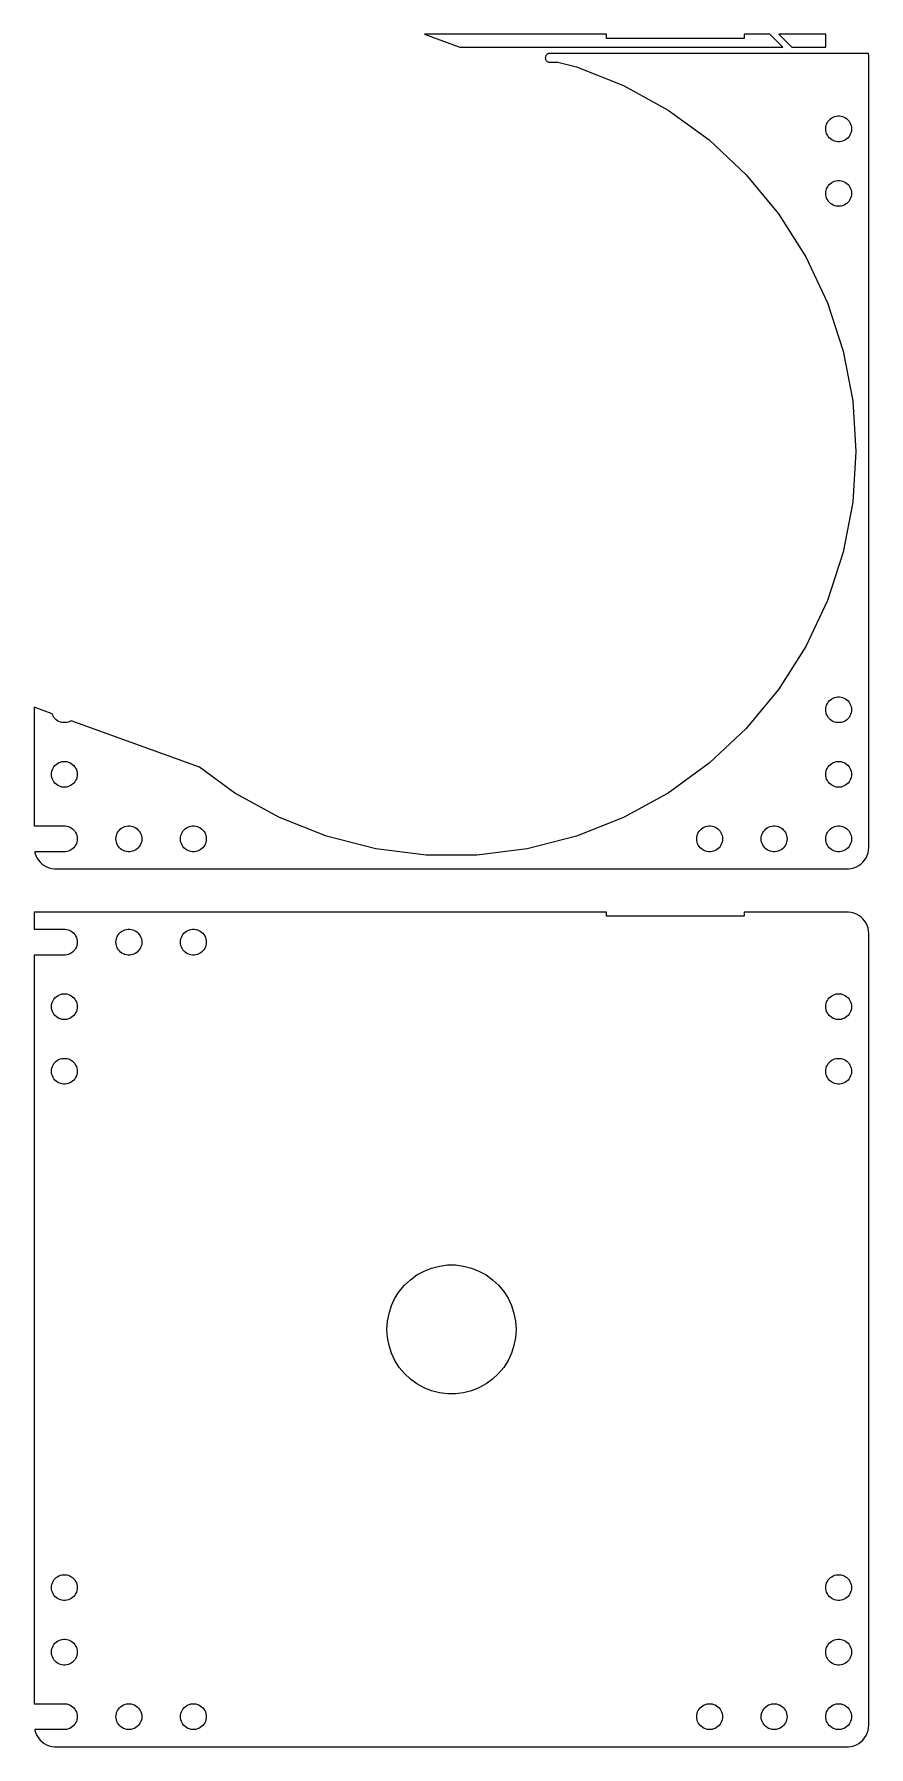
# Model space of a CAD drawing. Header units: metres. Extents: x -97 to 97, y 311 to 709.
import ezdxf

# ---------------------------------------------------------------- set-up
doc = ezdxf.new("R2010")
doc.units = ezdxf.units.M

msp = doc.modelspace()

# ---------------------------------------------------------------- linework, layer by layer
for p, q in [((36, 708.99), (-6.266, 708.99)), ((-6.266, 708.99), (1.9494, 706)), ((36, 708), (36, 708.99)), ((74.0099, 708.99), (68, 708.99)), ((68, 708.99), (68, 708)), ((77, 706), (74.0099, 708.99)), ((87, 708.99), (76.1312, 708.99)), ((76.1312, 708.99), (79.1213, 706)), ((87, 706), (87, 708.99)), ((1.9494, 706), (77, 706)), ((22.502, 704.451), (22.3852, 704.405)), ((22.6236, 704.482), (22.502, 704.451)), ((22.7482, 704.498), (22.6236, 704.482)), ((23.561, 704.498), (22.7482, 704.498)), ((78.5, 704.5), (23.561, 704.5)), ((23.561, 704.5), (23.561, 704.498)), ((68, 708), (36, 708)), ((78.5533, 704.447), (78.5, 704.5)), ((78.6066, 704.5), (78.5533, 704.447)), ((96.9685, 704.5), (78.6066, 704.5)), ((79.1213, 706), (87, 706)), ((97, 704), (96.9685, 704.5)), ((21.8189, 703.625), (21.811, 703.5)), ((21.811, 703.5), (21.8189, 703.375)), ((21.8424, 703.749), (21.8189, 703.625)), ((21.8189, 703.375), (21.8424, 703.251)), ((21.8812, 703.868), (21.8424, 703.749)), ((21.8424, 703.251), (21.8812, 703.132)), ((21.9347, 703.982), (21.8812, 703.868)), ((21.8812, 703.132), (21.9347, 703.018)), ((22.002, 704.088), (21.9347, 703.982)), ((21.9347, 703.018), (22.002, 702.912)), ((22.082, 704.185), (22.002, 704.088)), ((22.002, 702.912), (22.082, 702.815)), ((22.1736, 704.271), (22.082, 704.185)), ((22.082, 702.815), (22.1736, 702.729)), ((22.2752, 704.344), (22.1736, 704.271)), ((22.1736, 702.729), (22.2752, 702.656)), ((22.3852, 704.405), (22.2752, 704.344)), ((22.2752, 702.656), (22.3852, 702.595)), ((22.3852, 702.595), (22.502, 702.549)), ((22.502, 702.549), (22.6236, 702.518)), ((22.6236, 702.518), (22.7482, 702.502)), ((22.7482, 702.502), (24.753, 702.502)), ((24.753, 702.502), (29.0476, 701.399)), ((29.0476, 701.399), (40.0233, 697.054)), ((97, 520), (97, 704)), ((40.0233, 697.054), (50.3677, 691.367)), ((50.3677, 691.367), (59.9178, 684.428)), ((87.3711, 688.445), (87.573, 688.763)), ((87.573, 688.763), (87.8131, 689.054)), ((87.8131, 689.054), (88.0877, 689.312)), ((88.0877, 689.312), (88.3925, 689.533)), ((88.3925, 689.533), (88.7227, 689.714)), ((88.7227, 689.714), (89.073, 689.853)), ((89.073, 689.853), (89.4379, 689.947)), ((89.4379, 689.947), (89.8116, 689.994)), ((89.8116, 689.994), (90.1884, 689.994)), ((90.1884, 689.994), (90.5621, 689.947)), ((90.5621, 689.947), (90.927, 689.853)), ((90.927, 689.853), (91.2773, 689.714)), ((91.2773, 689.714), (91.6075, 689.533)), ((91.6075, 689.533), (91.9123, 689.312)), ((91.9123, 689.312), (92.1869, 689.054)), ((92.1869, 689.054), (92.427, 688.763)), ((92.427, 688.763), (92.6289, 688.445)), ((87, 687), (87.0237, 687.376)), ((87.0237, 686.624), (87, 687)), ((87.0237, 687.376), (87.0943, 687.746)), ((87.0943, 686.254), (87.0237, 686.624)), ((87.0943, 687.746), (87.2107, 688.104)), ((87.2107, 685.896), (87.0943, 686.254)), ((87.2107, 688.104), (87.3711, 688.445)), ((87.3711, 685.555), (87.2107, 685.896)), ((87.573, 685.237), (87.3711, 685.555)), ((87.8131, 684.946), (87.573, 685.237)), ((88.0877, 684.688), (87.8131, 684.946)), ((88.3925, 684.467), (88.0877, 684.688)), ((91.9123, 684.688), (91.6075, 684.467)), ((92.1869, 684.946), (91.9123, 684.688)), ((92.427, 685.237), (92.1869, 684.946)), ((92.6289, 685.555), (92.427, 685.237)), ((92.6289, 688.445), (92.7893, 688.104)), ((92.7893, 685.896), (92.6289, 685.555)), ((92.7893, 688.104), (92.9057, 687.746)), ((92.9057, 686.254), (92.7893, 685.896)), ((92.9057, 687.746), (92.9763, 687.376)), ((92.9763, 686.624), (92.9057, 686.254)), ((92.9763, 687.376), (93, 687)), ((93, 687), (92.9763, 686.624)), ((59.9178, 684.428), (68.523, 676.347)), ((88.7227, 684.286), (88.3925, 684.467)), ((89.073, 684.147), (88.7227, 684.286)), ((89.4379, 684.053), (89.073, 684.147)), ((89.8116, 684.006), (89.4379, 684.053)), ((90.1884, 684.006), (89.8116, 684.006)), ((90.5621, 684.053), (90.1884, 684.006)), ((90.927, 684.147), (90.5621, 684.053)), ((91.2773, 684.286), (90.927, 684.147)), ((91.6075, 684.467), (91.2773, 684.286)), ((68.523, 676.347), (76.0476, 667.252)), ((87.0237, 672.376), (87.0943, 672.746)), ((87.0943, 672.746), (87.2107, 673.104)), ((87.2107, 673.104), (87.3711, 673.445)), ((87.3711, 673.445), (87.573, 673.763)), ((87.573, 673.763), (87.8131, 674.054)), ((87.8131, 674.054), (88.0877, 674.312)), ((88.0877, 674.312), (88.3925, 674.533)), ((88.3925, 674.533), (88.7227, 674.714)), ((88.7227, 674.714), (89.073, 674.853)), ((89.073, 674.853), (89.4379, 674.947)), ((89.4379, 674.947), (89.8116, 674.994)), ((89.8116, 674.994), (90.1884, 674.994)), ((90.1884, 674.994), (90.5621, 674.947)), ((90.5621, 674.947), (90.927, 674.853)), ((90.927, 674.853), (91.2773, 674.714)), ((91.2773, 674.714), (91.6075, 674.533)), ((91.6075, 674.533), (91.9123, 674.312)), ((91.9123, 674.312), (92.1869, 674.054)), ((92.1869, 674.054), (92.427, 673.763)), ((92.427, 673.763), (92.6289, 673.445)), ((92.6289, 673.445), (92.7893, 673.104)), ((92.7893, 673.104), (92.9057, 672.746)), ((92.9057, 672.746), (92.9763, 672.376)), ((87, 672), (87.0237, 672.376)), ((87.0237, 671.624), (87, 672)), ((87.0943, 671.254), (87.0237, 671.624)), ((87.2107, 670.896), (87.0943, 671.254)), ((87.3711, 670.555), (87.2107, 670.896)), ((87.573, 670.237), (87.3711, 670.555)), ((87.8131, 669.946), (87.573, 670.237)), ((88.0877, 669.688), (87.8131, 669.946)), ((88.3925, 669.467), (88.0877, 669.688)), ((88.7227, 669.286), (88.3925, 669.467)), ((89.073, 669.147), (88.7227, 669.286)), ((89.4379, 669.053), (89.073, 669.147)), ((89.8116, 669.006), (89.4379, 669.053)), ((90.1884, 669.006), (89.8116, 669.006)), ((90.5621, 669.053), (90.1884, 669.006)), ((90.927, 669.147), (90.5621, 669.053)), ((91.2773, 669.286), (90.927, 669.147)), ((91.6075, 669.467), (91.2773, 669.286)), ((91.9123, 669.688), (91.6075, 669.467)), ((92.1869, 669.946), (91.9123, 669.688)), ((92.427, 670.237), (92.1869, 669.946)), ((92.6289, 670.555), (92.427, 670.237)), ((92.7893, 670.896), (92.6289, 670.555)), ((92.9057, 671.254), (92.7893, 670.896)), ((92.9763, 671.624), (92.9057, 671.254)), ((92.9763, 672.376), (93, 672)), ((93, 672), (92.9763, 671.624)), ((76.0476, 667.252), (82.3728, 657.285)), ((82.3728, 657.285), (87.399, 646.604)), ((87.399, 646.604), (91.0468, 635.377)), ((91.0468, 635.377), (93.2588, 623.781)), ((93.2588, 623.781), (94, 612)), ((94, 612), (93.2588, 600.219)), ((93.2588, 600.219), (91.0468, 588.623)), ((91.0468, 588.623), (87.399, 577.396)), ((87.399, 577.396), (82.3728, 566.715)), ((82.3728, 566.715), (76.0476, 556.748)), ((76.0476, 556.748), (68.523, 547.653)), ((87.2107, 553.104), (87.3711, 553.445)), ((87.3711, 553.445), (87.573, 553.763)), ((87.573, 553.763), (87.8131, 554.054)), ((87.8131, 554.054), (88.0877, 554.312)), ((88.0877, 554.312), (88.3925, 554.533)), ((88.3925, 554.533), (88.7227, 554.714)), ((88.7227, 554.714), (89.073, 554.853)), ((89.073, 554.853), (89.4379, 554.947)), ((89.4379, 554.947), (89.8116, 554.994)), ((89.8116, 554.994), (90.1884, 554.994)), ((90.1884, 554.994), (90.5621, 554.947)), ((90.5621, 554.947), (90.927, 554.853)), ((90.927, 554.853), (91.2773, 554.714)), ((91.2773, 554.714), (91.6075, 554.533)), ((91.6075, 554.533), (91.9123, 554.312)), ((91.9123, 554.312), (92.1869, 554.054)), ((92.1869, 554.054), (92.427, 553.763)), ((92.427, 553.763), (92.6289, 553.445)), ((92.6289, 553.445), (92.7893, 553.104)), ((-92.851, 551.085), (-97, 552.596)), ((-97, 552.596), (-97, 524.994)), ((-92.7893, 550.896), (-92.851, 551.085)), ((-92.6289, 550.555), (-92.7893, 550.896)), ((-92.427, 550.237), (-92.6289, 550.555)), ((-92.1869, 549.946), (-92.427, 550.237)), ((-91.9123, 549.688), (-92.1869, 549.946)), ((-91.6075, 549.467), (-91.9123, 549.688)), ((-91.2773, 549.286), (-91.6075, 549.467)), ((-90.927, 549.147), (-91.2773, 549.286)), ((-88.7227, 549.286), (-89.073, 549.147)), ((-88.3972, 549.464), (-88.7227, 549.286)), ((-58.6134, 538.624), (-88.3972, 549.464)), ((87, 552), (87.0237, 552.376)), ((87.0237, 551.624), (87, 552)), ((87.0237, 552.376), (87.0943, 552.746)), ((87.0943, 551.254), (87.0237, 551.624)), ((87.0943, 552.746), (87.2107, 553.104)), ((87.2107, 550.896), (87.0943, 551.254)), ((87.3711, 550.555), (87.2107, 550.896)), ((87.573, 550.237), (87.3711, 550.555)), ((87.8131, 549.946), (87.573, 550.237)), ((88.0877, 549.688), (87.8131, 549.946)), ((88.3925, 549.467), (88.0877, 549.688)), ((88.7227, 549.286), (88.3925, 549.467)), ((89.073, 549.147), (88.7227, 549.286)), ((91.2773, 549.286), (90.927, 549.147)), ((91.6075, 549.467), (91.2773, 549.286)), ((91.9123, 549.688), (91.6075, 549.467)), ((92.1869, 549.946), (91.9123, 549.688)), ((92.427, 550.237), (92.1869, 549.946)), ((92.6289, 550.555), (92.427, 550.237)), ((92.7893, 550.896), (92.6289, 550.555)), ((92.7893, 553.104), (92.9057, 552.746)), ((92.9057, 551.254), (92.7893, 550.896)), ((92.9057, 552.746), (92.9763, 552.376)), ((92.9763, 551.624), (92.9057, 551.254)), ((92.9763, 552.376), (93, 552)), ((93, 552), (92.9763, 551.624)), ((-90.5621, 549.053), (-90.927, 549.147)), ((-90.1884, 549.006), (-90.5621, 549.053)), ((-89.8116, 549.006), (-90.1884, 549.006)), ((-89.4379, 549.053), (-89.8116, 549.006)), ((-89.073, 549.147), (-89.4379, 549.053)), ((68.523, 547.653), (59.9178, 539.572)), ((89.4379, 549.053), (89.073, 549.147)), ((89.8116, 549.006), (89.4379, 549.053)), ((90.1884, 549.006), (89.8116, 549.006)), ((90.5621, 549.053), (90.1884, 549.006)), ((90.927, 549.147), (90.5621, 549.053)), ((-93, 537), (-92.9763, 537.376)), ((-92.9763, 537.376), (-92.9057, 537.746)), ((-92.9057, 537.746), (-92.7893, 538.104)), ((-92.7893, 538.104), (-92.6289, 538.445)), ((-92.6289, 538.445), (-92.427, 538.763)), ((-92.427, 538.763), (-92.1869, 539.054)), ((-92.1869, 539.054), (-91.9123, 539.312)), ((-91.9123, 539.312), (-91.6075, 539.533)), ((-91.6075, 539.533), (-91.2773, 539.714)), ((-91.2773, 539.714), (-90.927, 539.853)), ((-90.927, 539.853), (-90.5621, 539.947)), ((-90.5621, 539.947), (-90.1884, 539.994)), ((-90.1884, 539.994), (-89.8116, 539.994)), ((-89.8116, 539.994), (-89.4379, 539.947)), ((-89.4379, 539.947), (-89.073, 539.853)), ((-89.073, 539.853), (-88.7227, 539.714)), ((-88.7227, 539.714), (-88.3925, 539.533)), ((-88.3925, 539.533), (-88.0877, 539.312)), ((-88.0877, 539.312), (-87.8131, 539.054)), ((-87.8131, 539.054), (-87.573, 538.763)), ((-87.573, 538.763), (-87.3711, 538.445)), ((-87.3711, 538.445), (-87.2107, 538.104)), ((-87.2107, 538.104), (-87.0943, 537.746)), ((-87.0943, 537.746), (-87.0237, 537.376)), ((-87.0237, 537.376), (-87, 537)), ((-50.3677, 532.633), (-58.6134, 538.624)), ((59.9178, 539.572), (50.3677, 532.633)), ((87, 537), (87.0237, 537.376)), ((87.0237, 537.376), (87.0943, 537.746)), ((87.0943, 537.746), (87.2107, 538.104)), ((87.2107, 538.104), (87.3711, 538.445)), ((87.3711, 538.445), (87.573, 538.763)), ((87.573, 538.763), (87.8131, 539.054)), ((87.8131, 539.054), (88.0877, 539.312)), ((88.0877, 539.312), (88.3925, 539.533)), ((88.3925, 539.533), (88.7227, 539.714)), ((88.7227, 539.714), (89.073, 539.853)), ((89.073, 539.853), (89.4379, 539.947)), ((89.4379, 539.947), (89.8116, 539.994)), ((89.8116, 539.994), (90.1884, 539.994)), ((90.1884, 539.994), (90.5621, 539.947)), ((90.5621, 539.947), (90.927, 539.853)), ((90.927, 539.853), (91.2773, 539.714)), ((91.2773, 539.714), (91.6075, 539.533)), ((91.6075, 539.533), (91.9123, 539.312)), ((91.9123, 539.312), (92.1869, 539.054)), ((92.1869, 539.054), (92.427, 538.763)), ((92.427, 538.763), (92.6289, 538.445)), ((92.6289, 538.445), (92.7893, 538.104)), ((92.7893, 538.104), (92.9057, 537.746)), ((92.9057, 537.746), (92.9763, 537.376)), ((92.9763, 537.376), (93, 537)), ((-92.9763, 536.624), (-93, 537)), ((-92.9057, 536.254), (-92.9763, 536.624)), ((-92.7893, 535.896), (-92.9057, 536.254)), ((-92.6289, 535.555), (-92.7893, 535.896)), ((-92.427, 535.237), (-92.6289, 535.555)), ((-92.1869, 534.946), (-92.427, 535.237)), ((-91.9123, 534.688), (-92.1869, 534.946)), ((-91.6075, 534.467), (-91.9123, 534.688)), ((-91.2773, 534.286), (-91.6075, 534.467)), ((-90.927, 534.147), (-91.2773, 534.286)), ((-90.5621, 534.053), (-90.927, 534.147)), ((-90.1884, 534.006), (-90.5621, 534.053)), ((-89.8116, 534.006), (-90.1884, 534.006)), ((-89.4379, 534.053), (-89.8116, 534.006)), ((-89.073, 534.147), (-89.4379, 534.053)), ((-88.7227, 534.286), (-89.073, 534.147)), ((-88.3925, 534.467), (-88.7227, 534.286)), ((-88.0877, 534.688), (-88.3925, 534.467)), ((-87.8131, 534.946), (-88.0877, 534.688)), ((-87.573, 535.237), (-87.8131, 534.946)), ((-87.3711, 535.555), (-87.573, 535.237)), ((-87.2107, 535.896), (-87.3711, 535.555)), ((-87.0943, 536.254), (-87.2107, 535.896)), ((-87.0237, 536.624), (-87.0943, 536.254)), ((-87, 537), (-87.0237, 536.624)), ((87.0237, 536.624), (87, 537)), ((87.0943, 536.254), (87.0237, 536.624)), ((87.2107, 535.896), (87.0943, 536.254)), ((87.3711, 535.555), (87.2107, 535.896)), ((87.573, 535.237), (87.3711, 535.555)), ((87.8131, 534.946), (87.573, 535.237)), ((88.0877, 534.688), (87.8131, 534.946)), ((88.3925, 534.467), (88.0877, 534.688)), ((88.7227, 534.286), (88.3925, 534.467)), ((89.073, 534.147), (88.7227, 534.286)), ((89.4379, 534.053), (89.073, 534.147)), ((89.8116, 534.006), (89.4379, 534.053)), ((90.1884, 534.006), (89.8116, 534.006)), ((90.5621, 534.053), (90.1884, 534.006)), ((90.927, 534.147), (90.5621, 534.053)), ((91.2773, 534.286), (90.927, 534.147)), ((91.6075, 534.467), (91.2773, 534.286)), ((91.9123, 534.688), (91.6075, 534.467)), ((92.1869, 534.946), (91.9123, 534.688)), ((92.427, 535.237), (92.1869, 534.946)), ((92.6289, 535.555), (92.427, 535.237)), ((92.7893, 535.896), (92.6289, 535.555)), ((92.9057, 536.254), (92.7893, 535.896)), ((92.9763, 536.624), (92.9057, 536.254)), ((93, 537), (92.9763, 536.624)), ((-40.0233, 526.946), (-50.3677, 532.633)), ((50.3677, 532.633), (40.0233, 526.946)), ((-29.0476, 522.601), (-40.0233, 526.946)), ((40.0233, 526.946), (29.0476, 522.601)), ((-97, 524.994), (-89.8116, 524.994)), ((-89.8116, 524.994), (-89.4379, 524.947)), ((-89.4379, 524.947), (-89.073, 524.853)), ((-89.073, 524.853), (-88.7227, 524.714)), ((-88.7227, 524.714), (-88.3925, 524.533)), ((-88.3925, 524.533), (-88.0877, 524.312)), ((-88.0877, 524.312), (-87.8131, 524.054)), ((-87.8131, 524.054), (-87.573, 523.763)), ((-87.573, 523.763), (-87.3711, 523.445)), ((-87.3711, 523.445), (-87.2107, 523.104)), ((-87.2107, 523.104), (-87.0943, 522.746)), ((-87.0943, 522.746), (-87.0237, 522.376)), ((-87.0237, 521.624), (-87.0943, 521.254)), ((-87.0237, 522.376), (-87, 522)), ((-87, 522), (-87.0237, 521.624)), ((-78, 522), (-77.9763, 522.376)), ((-77.9763, 521.624), (-78, 522)), ((-77.9763, 522.376), (-77.9057, 522.746)), ((-77.9057, 521.254), (-77.9763, 521.624)), ((-77.9057, 522.746), (-77.7893, 523.104)), ((-77.7893, 523.104), (-77.6289, 523.445)), ((-77.6289, 523.445), (-77.427, 523.763)), ((-77.427, 523.763), (-77.1869, 524.054)), ((-77.1869, 524.054), (-76.9123, 524.312)), ((-76.9123, 524.312), (-76.6075, 524.533)), ((-76.6075, 524.533), (-76.2773, 524.714)), ((-76.2773, 524.714), (-75.927, 524.853)), ((-75.927, 524.853), (-75.5621, 524.947)), ((-75.5621, 524.947), (-75.1884, 524.994)), ((-75.1884, 524.994), (-74.8116, 524.994)), ((-74.8116, 524.994), (-74.4379, 524.947)), ((-74.4379, 524.947), (-74.073, 524.853)), ((-74.073, 524.853), (-73.7227, 524.714)), ((-73.7227, 524.714), (-73.3925, 524.533)), ((-73.3925, 524.533), (-73.0877, 524.312)), ((-73.0877, 524.312), (-72.8131, 524.054)), ((-72.8131, 524.054), (-72.573, 523.763)), ((-72.573, 523.763), (-72.3711, 523.445)), ((-72.3711, 523.445), (-72.2107, 523.104)), ((-72.2107, 523.104), (-72.0943, 522.746)), ((-72.0943, 522.746), (-72.0237, 522.376)), ((-72.0237, 521.624), (-72.0943, 521.254)), ((-72.0237, 522.376), (-72, 522)), ((-72, 522), (-72.0237, 521.624)), ((-63, 522), (-62.9763, 522.376)), ((-62.9763, 521.624), (-63, 522)), ((-62.9763, 522.376), (-62.9057, 522.746)), ((-62.9057, 521.254), (-62.9763, 521.624)), ((-62.9057, 522.746), (-62.7893, 523.104)), ((-62.7893, 523.104), (-62.6289, 523.445)), ((-62.6289, 523.445), (-62.427, 523.763)), ((-62.427, 523.763), (-62.1869, 524.054)), ((-62.1869, 524.054), (-61.9123, 524.312)), ((-61.9123, 524.312), (-61.6075, 524.533)), ((-61.6075, 524.533), (-61.2773, 524.714)), ((-61.2773, 524.714), (-60.927, 524.853)), ((-60.927, 524.853), (-60.5621, 524.947)), ((-60.5621, 524.947), (-60.1884, 524.994)), ((-60.1884, 524.994), (-59.8116, 524.994)), ((-59.8116, 524.994), (-59.4379, 524.947)), ((-59.4379, 524.947), (-59.0729, 524.853)), ((-59.0729, 524.853), (-58.7227, 524.714)), ((-58.7227, 524.714), (-58.3925, 524.533)), ((-58.3925, 524.533), (-58.0877, 524.312)), ((-58.0877, 524.312), (-57.8131, 524.054)), ((-57.8131, 524.054), (-57.5729, 523.763)), ((-57.5729, 523.763), (-57.3711, 523.445)), ((-57.3711, 523.445), (-57.2107, 523.104)), ((-57.2107, 523.104), (-57.0942, 522.746)), ((-57.0942, 522.746), (-57.0237, 522.376)), ((-57.0237, 521.624), (-57.0942, 521.254)), ((-57.0237, 522.376), (-57, 522)), ((-57, 522), (-57.0237, 521.624)), ((-17.6138, 519.665), (-29.0476, 522.601)), ((29.0476, 522.601), (17.6138, 519.665)), ((57, 522), (57.0237, 522.376)), ((57.0237, 521.624), (57, 522)), ((57.0237, 522.376), (57.0942, 522.746)), ((57.0942, 521.254), (57.0237, 521.624)), ((57.0942, 522.746), (57.2107, 523.104)), ((57.2107, 523.104), (57.3711, 523.445)), ((57.3711, 523.445), (57.5729, 523.763)), ((57.5729, 523.763), (57.8131, 524.054)), ((57.8131, 524.054), (58.0877, 524.312)), ((58.0877, 524.312), (58.3925, 524.533)), ((58.3925, 524.533), (58.7227, 524.714)), ((58.7227, 524.714), (59.0729, 524.853)), ((59.0729, 524.853), (59.4379, 524.947)), ((59.4379, 524.947), (59.8116, 524.994)), ((59.8116, 524.994), (60.1884, 524.994)), ((60.1884, 524.994), (60.5621, 524.947)), ((60.5621, 524.947), (60.927, 524.853)), ((60.927, 524.853), (61.2773, 524.714)), ((61.2773, 524.714), (61.6075, 524.533)), ((61.6075, 524.533), (61.9123, 524.312)), ((61.9123, 524.312), (62.1869, 524.054)), ((62.1869, 524.054), (62.427, 523.763)), ((62.427, 523.763), (62.6289, 523.445)), ((62.6289, 523.445), (62.7893, 523.104)), ((62.7893, 523.104), (62.9057, 522.746)), ((62.9057, 522.746), (62.9763, 522.376)), ((62.9763, 521.624), (62.9057, 521.254)), ((62.9763, 522.376), (63, 522)), ((63, 522), (62.9763, 521.624)), ((72, 522), (72.0237, 522.376)), ((72.0237, 521.624), (72, 522)), ((72.0237, 522.376), (72.0943, 522.746)), ((72.0943, 521.254), (72.0237, 521.624)), ((72.0943, 522.746), (72.2107, 523.104)), ((72.2107, 523.104), (72.3711, 523.445)), ((72.3711, 523.445), (72.573, 523.763)), ((72.573, 523.763), (72.8131, 524.054)), ((72.8131, 524.054), (73.0877, 524.312)), ((73.0877, 524.312), (73.3925, 524.533)), ((73.3925, 524.533), (73.7227, 524.714)), ((73.7227, 524.714), (74.073, 524.853)), ((74.073, 524.853), (74.4379, 524.947)), ((74.4379, 524.947), (74.8116, 524.994)), ((74.8116, 524.994), (75.1884, 524.994)), ((75.1884, 524.994), (75.5621, 524.947)), ((75.5621, 524.947), (75.927, 524.853)), ((75.927, 524.853), (76.2773, 524.714)), ((76.2773, 524.714), (76.6075, 524.533)), ((76.6075, 524.533), (76.9123, 524.312)), ((76.9123, 524.312), (77.1869, 524.054)), ((77.1869, 524.054), (77.427, 523.763)), ((77.427, 523.763), (77.6289, 523.445)), ((77.6289, 523.445), (77.7893, 523.104)), ((77.7893, 523.104), (77.9057, 522.746)), ((77.9057, 522.746), (77.9763, 522.376)), ((77.9763, 521.624), (77.9057, 521.254)), ((77.9763, 522.376), (78, 522)), ((78, 522), (77.9763, 521.624)), ((87, 522), (87.0237, 522.376)), ((87.0237, 521.624), (87, 522)), ((87.0237, 522.376), (87.0943, 522.746)), ((87.0943, 521.254), (87.0237, 521.624)), ((87.0943, 522.746), (87.2107, 523.104)), ((87.2107, 523.104), (87.3711, 523.445)), ((87.3711, 523.445), (87.573, 523.763)), ((87.573, 523.763), (87.8131, 524.054)), ((87.8131, 524.054), (88.0877, 524.312)), ((88.0877, 524.312), (88.3925, 524.533)), ((88.3925, 524.533), (88.7227, 524.714)), ((88.7227, 524.714), (89.073, 524.853)), ((89.073, 524.853), (89.4379, 524.947)), ((89.4379, 524.947), (89.8116, 524.994)), ((89.8116, 524.994), (90.1884, 524.994)), ((90.1884, 524.994), (90.5621, 524.947)), ((90.5621, 524.947), (90.927, 524.853)), ((90.927, 524.853), (91.2773, 524.714)), ((91.2773, 524.714), (91.6075, 524.533)), ((91.6075, 524.533), (91.9123, 524.312)), ((91.9123, 524.312), (92.1869, 524.054)), ((92.1869, 524.054), (92.427, 523.763)), ((92.427, 523.763), (92.6289, 523.445)), ((92.6289, 523.445), (92.7893, 523.104)), ((92.7893, 523.104), (92.9057, 522.746)), ((92.9057, 522.746), (92.9763, 522.376)), ((92.9763, 521.624), (92.9057, 521.254)), ((92.9763, 522.376), (93, 522)), ((93, 522), (92.9763, 521.624)), ((-89.8116, 519.006), (-96.8905, 519.006)), ((-96.8905, 519.006), (-96.8429, 518.757)), ((-96.8429, 518.757), (-96.6489, 518.159)), ((-96.6489, 518.159), (-96.3815, 517.591)), ((-96.3815, 517.591), (-96.0451, 517.061)), ((-89.4379, 519.053), (-89.8116, 519.006)), ((-89.073, 519.147), (-89.4379, 519.053)), ((-88.7227, 519.286), (-89.073, 519.147)), ((-88.3925, 519.467), (-88.7227, 519.286)), ((-88.0877, 519.688), (-88.3925, 519.467)), ((-87.8131, 519.946), (-88.0877, 519.688)), ((-87.573, 520.237), (-87.8131, 519.946)), ((-87.3711, 520.555), (-87.573, 520.237)), ((-87.2107, 520.896), (-87.3711, 520.555)), ((-87.0943, 521.254), (-87.2107, 520.896)), ((-77.7893, 520.896), (-77.9057, 521.254)), ((-77.6289, 520.555), (-77.7893, 520.896)), ((-77.427, 520.237), (-77.6289, 520.555)), ((-77.1869, 519.946), (-77.427, 520.237)), ((-76.9123, 519.688), (-77.1869, 519.946)), ((-76.6075, 519.467), (-76.9123, 519.688)), ((-76.2773, 519.286), (-76.6075, 519.467)), ((-75.927, 519.147), (-76.2773, 519.286)), ((-75.5621, 519.053), (-75.927, 519.147)), ((-75.1884, 519.006), (-75.5621, 519.053)), ((-74.8116, 519.006), (-75.1884, 519.006)), ((-74.4379, 519.053), (-74.8116, 519.006)), ((-74.073, 519.147), (-74.4379, 519.053)), ((-73.7227, 519.286), (-74.073, 519.147)), ((-73.3925, 519.467), (-73.7227, 519.286)), ((-73.0877, 519.688), (-73.3925, 519.467)), ((-72.8131, 519.946), (-73.0877, 519.688)), ((-72.573, 520.237), (-72.8131, 519.946)), ((-72.3711, 520.555), (-72.573, 520.237)), ((-72.2107, 520.896), (-72.3711, 520.555)), ((-72.0943, 521.254), (-72.2107, 520.896)), ((-62.7893, 520.896), (-62.9057, 521.254)), ((-62.6289, 520.555), (-62.7893, 520.896)), ((-62.427, 520.237), (-62.6289, 520.555)), ((-62.1869, 519.946), (-62.427, 520.237)), ((-61.9123, 519.688), (-62.1869, 519.946)), ((-61.6075, 519.467), (-61.9123, 519.688)), ((-61.2773, 519.286), (-61.6075, 519.467)), ((-60.927, 519.147), (-61.2773, 519.286)), ((-60.5621, 519.053), (-60.927, 519.147)), ((-60.1884, 519.006), (-60.5621, 519.053)), ((-59.8116, 519.006), (-60.1884, 519.006)), ((-59.4379, 519.053), (-59.8116, 519.006)), ((-59.0729, 519.147), (-59.4379, 519.053)), ((-58.7227, 519.286), (-59.0729, 519.147)), ((-58.3925, 519.467), (-58.7227, 519.286)), ((-58.0877, 519.688), (-58.3925, 519.467)), ((-57.8131, 519.946), (-58.0877, 519.688)), ((-57.5729, 520.237), (-57.8131, 519.946)), ((-57.3711, 520.555), (-57.5729, 520.237)), ((-57.2107, 520.896), (-57.3711, 520.555)), ((-57.0942, 521.254), (-57.2107, 520.896)), ((-5.9023, 518.185), (-17.6138, 519.665)), ((5.9023, 518.185), (-5.9023, 518.185)), ((17.6138, 519.665), (5.9023, 518.185)), ((57.2107, 520.896), (57.0942, 521.254)), ((57.3711, 520.555), (57.2107, 520.896)), ((57.5729, 520.237), (57.3711, 520.555)), ((57.8131, 519.946), (57.5729, 520.237)), ((58.0877, 519.688), (57.8131, 519.946)), ((58.3925, 519.467), (58.0877, 519.688)), ((58.7227, 519.286), (58.3925, 519.467)), ((59.0729, 519.147), (58.7227, 519.286)), ((59.4379, 519.053), (59.0729, 519.147)), ((59.8116, 519.006), (59.4379, 519.053)), ((60.1884, 519.006), (59.8116, 519.006)), ((60.5621, 519.053), (60.1884, 519.006)), ((60.927, 519.147), (60.5621, 519.053)), ((61.2773, 519.286), (60.927, 519.147)), ((61.6075, 519.467), (61.2773, 519.286)), ((61.9123, 519.688), (61.6075, 519.467)), ((62.1869, 519.946), (61.9123, 519.688)), ((62.427, 520.237), (62.1869, 519.946)), ((62.6289, 520.555), (62.427, 520.237)), ((62.7893, 520.896), (62.6289, 520.555)), ((62.9057, 521.254), (62.7893, 520.896)), ((72.2107, 520.896), (72.0943, 521.254)), ((72.3711, 520.555), (72.2107, 520.896)), ((72.573, 520.237), (72.3711, 520.555)), ((72.8131, 519.946), (72.573, 520.237)), ((73.0877, 519.688), (72.8131, 519.946)), ((73.3925, 519.467), (73.0877, 519.688)), ((73.7227, 519.286), (73.3925, 519.467)), ((74.073, 519.147), (73.7227, 519.286)), ((74.4379, 519.053), (74.073, 519.147)), ((74.8116, 519.006), (74.4379, 519.053)), ((75.1884, 519.006), (74.8116, 519.006)), ((75.5621, 519.053), (75.1884, 519.006)), ((75.927, 519.147), (75.5621, 519.053)), ((76.2773, 519.286), (75.927, 519.147)), ((76.6075, 519.467), (76.2773, 519.286)), ((76.9123, 519.688), (76.6075, 519.467)), ((77.1869, 519.946), (76.9123, 519.688)), ((77.427, 520.237), (77.1869, 519.946)), ((77.6289, 520.555), (77.427, 520.237)), ((77.7893, 520.896), (77.6289, 520.555)), ((77.9057, 521.254), (77.7893, 520.896)), ((87.2107, 520.896), (87.0943, 521.254)), ((87.3711, 520.555), (87.2107, 520.896)), ((87.573, 520.237), (87.3711, 520.555)), ((87.8131, 519.946), (87.573, 520.237)), ((88.0877, 519.688), (87.8131, 519.946)), ((88.3925, 519.467), (88.0877, 519.688)), ((88.7227, 519.286), (88.3925, 519.467)), ((89.073, 519.147), (88.7227, 519.286)), ((89.4379, 519.053), (89.073, 519.147)), ((89.8116, 519.006), (89.4379, 519.053)), ((90.1884, 519.006), (89.8116, 519.006)), ((90.5621, 519.053), (90.1884, 519.006)), ((90.927, 519.147), (90.5621, 519.053)), ((91.2773, 519.286), (90.927, 519.147)), ((91.6075, 519.467), (91.2773, 519.286)), ((91.9123, 519.688), (91.6075, 519.467)), ((92.1869, 519.946), (91.9123, 519.688)), ((92.427, 520.237), (92.1869, 519.946)), ((92.6289, 520.555), (92.427, 520.237)), ((92.7893, 520.896), (92.6289, 520.555)), ((92.9057, 521.254), (92.7893, 520.896)), ((96.0451, 517.061), (96.3815, 517.591)), ((96.3815, 517.591), (96.6489, 518.159)), ((96.6489, 518.159), (96.8429, 518.757)), ((96.8429, 518.757), (96.9606, 519.373)), ((96.9606, 519.373), (97, 520)), ((-96.0451, 517.061), (-95.6448, 516.577)), ((-95.6448, 516.577), (-95.1871, 516.147)), ((-95.1871, 516.147), (-94.6791, 515.778)), ((-94.6791, 515.778), (-94.1289, 515.476)), ((-94.1289, 515.476), (-93.5451, 515.245)), ((-93.5451, 515.245), (-92.9369, 515.089)), ((-92.9369, 515.089), (-92.3139, 515.01)), ((-92.3139, 515.01), (92.3139, 515.01)), ((92.3139, 515.01), (92.9369, 515.089)), ((92.9369, 515.089), (93.5451, 515.245)), ((93.5451, 515.245), (94.1289, 515.476)), ((94.1289, 515.476), (94.6791, 515.778)), ((94.6791, 515.778), (95.1871, 516.147)), ((95.1871, 516.147), (95.6448, 516.577)), ((95.6448, 516.577), (96.0451, 517.061)), ((-91, 505), (-97, 505)), ((-97, 505), (-97, 500.994)), ((-91, 504.99), (-91, 505)), ((36, 504.99), (-91, 504.99)), ((36, 504), (36, 504.99)), ((68, 504), (36, 504)), ((92.3139, 504.99), (68, 504.99)), ((68, 504.99), (68, 504)), ((92.9369, 504.911), (92.3139, 504.99)), ((93.5451, 504.755), (92.9369, 504.911)), ((94.1289, 504.524), (93.5451, 504.755)), ((94.6791, 504.222), (94.1289, 504.524)), ((95.1871, 503.853), (94.6791, 504.222)), ((95.6448, 503.423), (95.1871, 503.853)), ((96.0451, 502.939), (95.6448, 503.423)), ((96.3815, 502.409), (96.0451, 502.939)), ((96.6489, 501.841), (96.3815, 502.409)), ((96.8429, 501.243), (96.6489, 501.841)), ((-97, 500.994), (-89.8116, 500.994)), ((-89.8116, 500.994), (-89.4379, 500.947)), ((-89.4379, 500.947), (-89.073, 500.853)), ((-89.073, 500.853), (-88.7227, 500.714)), ((-88.7227, 500.714), (-88.3925, 500.533)), ((-88.3925, 500.533), (-88.0877, 500.312)), ((-88.0877, 500.312), (-87.8131, 500.054)), ((-87.8131, 500.054), (-87.573, 499.763)), ((-87.573, 499.763), (-87.3711, 499.445)), ((-87.3711, 499.445), (-87.2107, 499.104)), ((-87.2107, 499.104), (-87.0943, 498.746)), ((-87.0943, 498.746), (-87.0237, 498.376)), ((-87.0237, 497.624), (-87.0943, 497.254)), ((-87.0237, 498.376), (-87, 498)), ((-87, 498), (-87.0237, 497.624)), ((-78, 498), (-77.9763, 498.376)), ((-77.9763, 497.624), (-78, 498)), ((-77.9763, 498.376), (-77.9057, 498.746)), ((-77.9057, 497.254), (-77.9763, 497.624)), ((-77.9057, 498.746), (-77.7893, 499.104)), ((-77.7893, 499.104), (-77.6289, 499.445)), ((-77.6289, 499.445), (-77.427, 499.763)), ((-77.427, 499.763), (-77.1869, 500.054)), ((-77.1869, 500.054), (-76.9123, 500.312)), ((-76.9123, 500.312), (-76.6075, 500.533)), ((-76.6075, 500.533), (-76.2773, 500.714)), ((-76.2773, 500.714), (-75.927, 500.853)), ((-75.927, 500.853), (-75.5621, 500.947)), ((-75.5621, 500.947), (-75.1884, 500.994)), ((-75.1884, 500.994), (-74.8116, 500.994)), ((-74.8116, 500.994), (-74.4379, 500.947)), ((-74.4379, 500.947), (-74.073, 500.853)), ((-74.073, 500.853), (-73.7227, 500.714)), ((-73.7227, 500.714), (-73.3925, 500.533)), ((-73.3925, 500.533), (-73.0877, 500.312)), ((-73.0877, 500.312), (-72.8131, 500.054)), ((-72.8131, 500.054), (-72.573, 499.763)), ((-72.573, 499.763), (-72.3711, 499.445)), ((-72.3711, 499.445), (-72.2107, 499.104)), ((-72.2107, 499.104), (-72.0943, 498.746)), ((-72.0943, 498.746), (-72.0237, 498.376)), ((-72.0237, 497.624), (-72.0943, 497.254)), ((-72.0237, 498.376), (-72, 498)), ((-72, 498), (-72.0237, 497.624)), ((-63, 498), (-62.9763, 498.376)), ((-62.9763, 497.624), (-63, 498)), ((-62.9763, 498.376), (-62.9057, 498.746)), ((-62.9057, 497.254), (-62.9763, 497.624)), ((-62.9057, 498.746), (-62.7893, 499.104)), ((-62.7893, 499.104), (-62.6289, 499.445)), ((-62.6289, 499.445), (-62.427, 499.763)), ((-62.427, 499.763), (-62.1869, 500.054)), ((-62.1869, 500.054), (-61.9123, 500.312)), ((-61.9123, 500.312), (-61.6075, 500.533)), ((-61.6075, 500.533), (-61.2773, 500.714)), ((-61.2773, 500.714), (-60.927, 500.853)), ((-60.927, 500.853), (-60.5621, 500.947)), ((-60.5621, 500.947), (-60.1884, 500.994)), ((-60.1884, 500.994), (-59.8116, 500.994)), ((-59.8116, 500.994), (-59.4379, 500.947)), ((-59.4379, 500.947), (-59.0729, 500.853)), ((-59.0729, 500.853), (-58.7227, 500.714)), ((-58.7227, 500.714), (-58.3925, 500.533)), ((-58.3925, 500.533), (-58.0877, 500.312)), ((-58.0877, 500.312), (-57.8131, 500.054)), ((-57.8131, 500.054), (-57.5729, 499.763)), ((-57.5729, 499.763), (-57.3711, 499.445)), ((-57.3711, 499.445), (-57.2107, 499.104)), ((-57.2107, 499.104), (-57.0942, 498.746)), ((-57.0942, 498.746), (-57.0237, 498.376)), ((-57.0237, 497.624), (-57.0942, 497.254)), ((-57.0237, 498.376), (-57, 498)), ((-57, 498), (-57.0237, 497.624)), ((96.9606, 500.627), (96.8429, 501.243)), ((97, 500), (96.9606, 500.627)), ((97, 316), (97, 500)), ((-89.8116, 495.006), (-97, 495.006)), ((-97, 495.006), (-97, 320.994)), ((-89.4379, 495.053), (-89.8116, 495.006)), ((-89.073, 495.147), (-89.4379, 495.053)), ((-88.7227, 495.286), (-89.073, 495.147)), ((-88.3925, 495.467), (-88.7227, 495.286)), ((-88.0877, 495.688), (-88.3925, 495.467)), ((-87.8131, 495.946), (-88.0877, 495.688)), ((-87.573, 496.237), (-87.8131, 495.946)), ((-87.3711, 496.555), (-87.573, 496.237)), ((-87.2107, 496.896), (-87.3711, 496.555)), ((-87.0943, 497.254), (-87.2107, 496.896)), ((-77.7893, 496.896), (-77.9057, 497.254)), ((-77.6289, 496.555), (-77.7893, 496.896)), ((-77.427, 496.237), (-77.6289, 496.555)), ((-77.1869, 495.946), (-77.427, 496.237)), ((-76.9123, 495.688), (-77.1869, 495.946)), ((-76.6075, 495.467), (-76.9123, 495.688)), ((-76.2773, 495.286), (-76.6075, 495.467)), ((-75.927, 495.147), (-76.2773, 495.286)), ((-75.5621, 495.053), (-75.927, 495.147)), ((-75.1884, 495.006), (-75.5621, 495.053)), ((-74.8116, 495.006), (-75.1884, 495.006)), ((-74.4379, 495.053), (-74.8116, 495.006)), ((-74.073, 495.147), (-74.4379, 495.053)), ((-73.7227, 495.286), (-74.073, 495.147)), ((-73.3925, 495.467), (-73.7227, 495.286)), ((-73.0877, 495.688), (-73.3925, 495.467)), ((-72.8131, 495.946), (-73.0877, 495.688)), ((-72.573, 496.237), (-72.8131, 495.946)), ((-72.3711, 496.555), (-72.573, 496.237)), ((-72.2107, 496.896), (-72.3711, 496.555)), ((-72.0943, 497.254), (-72.2107, 496.896)), ((-62.7893, 496.896), (-62.9057, 497.254)), ((-62.6289, 496.555), (-62.7893, 496.896)), ((-62.427, 496.237), (-62.6289, 496.555)), ((-62.1869, 495.946), (-62.427, 496.237)), ((-61.9123, 495.688), (-62.1869, 495.946)), ((-61.6075, 495.467), (-61.9123, 495.688)), ((-61.2773, 495.286), (-61.6075, 495.467)), ((-60.927, 495.147), (-61.2773, 495.286)), ((-60.5621, 495.053), (-60.927, 495.147)), ((-60.1884, 495.006), (-60.5621, 495.053)), ((-59.8116, 495.006), (-60.1884, 495.006)), ((-59.4379, 495.053), (-59.8116, 495.006)), ((-59.0729, 495.147), (-59.4379, 495.053)), ((-58.7227, 495.286), (-59.0729, 495.147)), ((-58.3925, 495.467), (-58.7227, 495.286)), ((-58.0877, 495.688), (-58.3925, 495.467)), ((-57.8131, 495.946), (-58.0877, 495.688)), ((-57.5729, 496.237), (-57.8131, 495.946)), ((-57.3711, 496.555), (-57.5729, 496.237)), ((-57.2107, 496.896), (-57.3711, 496.555)), ((-57.0942, 497.254), (-57.2107, 496.896)), ((-91.6075, 485.533), (-91.2773, 485.714)), ((-91.2773, 485.714), (-90.927, 485.853)), ((-90.927, 485.853), (-90.5621, 485.947)), ((-90.5621, 485.947), (-90.1884, 485.994)), ((-90.1884, 485.994), (-89.8116, 485.994)), ((-89.8116, 485.994), (-89.4379, 485.947)), ((-89.4379, 485.947), (-89.073, 485.853)), ((-89.073, 485.853), (-88.7227, 485.714)), ((-88.7227, 485.714), (-88.3925, 485.533)), ((88.3925, 485.533), (88.7227, 485.714)), ((88.7227, 485.714), (89.073, 485.853)), ((89.073, 485.853), (89.4379, 485.947)), ((89.4379, 485.947), (89.8116, 485.994)), ((89.8116, 485.994), (90.1884, 485.994)), ((90.1884, 485.994), (90.5621, 485.947)), ((90.5621, 485.947), (90.927, 485.853)), ((90.927, 485.853), (91.2773, 485.714)), ((91.2773, 485.714), (91.6075, 485.533)), ((-93, 483), (-92.9763, 483.376)), ((-92.9763, 482.624), (-93, 483)), ((-92.9763, 483.376), (-92.9057, 483.746)), ((-92.9057, 482.254), (-92.9763, 482.624)), ((-92.9057, 483.746), (-92.7893, 484.104)), ((-92.7893, 481.896), (-92.9057, 482.254)), ((-92.7893, 484.104), (-92.6289, 484.445)), ((-92.6289, 481.555), (-92.7893, 481.896)), ((-92.6289, 484.445), (-92.427, 484.763)), ((-92.427, 484.763), (-92.1869, 485.054)), ((-92.1869, 485.054), (-91.9123, 485.312)), ((-91.9123, 485.312), (-91.6075, 485.533)), ((-88.3925, 485.533), (-88.0877, 485.312)), ((-88.0877, 485.312), (-87.8131, 485.054)), ((-87.8131, 485.054), (-87.573, 484.763)), ((-87.573, 484.763), (-87.3711, 484.445)), ((-87.3711, 484.445), (-87.2107, 484.104)), ((-87.2107, 481.896), (-87.3711, 481.555)), ((-87.2107, 484.104), (-87.0943, 483.746)), ((-87.0943, 482.254), (-87.2107, 481.896)), ((-87.0943, 483.746), (-87.0237, 483.376)), ((-87.0237, 482.624), (-87.0943, 482.254)), ((-87.0237, 483.376), (-87, 483)), ((-87, 483), (-87.0237, 482.624)), ((87, 483), (87.0237, 483.376)), ((87.0237, 482.624), (87, 483)), ((87.0237, 483.376), (87.0943, 483.746)), ((87.0943, 482.254), (87.0237, 482.624)), ((87.0943, 483.746), (87.2107, 484.104)), ((87.2107, 481.896), (87.0943, 482.254)), ((87.2107, 484.104), (87.3711, 484.445)), ((87.3711, 481.555), (87.2107, 481.896)), ((87.3711, 484.445), (87.573, 484.763)), ((87.573, 484.763), (87.8131, 485.054)), ((87.8131, 485.054), (88.0877, 485.312)), ((88.0877, 485.312), (88.3925, 485.533)), ((91.6075, 485.533), (91.9123, 485.312)), ((91.9123, 485.312), (92.1869, 485.054)), ((92.1869, 485.054), (92.427, 484.763)), ((92.427, 484.763), (92.6289, 484.445)), ((92.6289, 484.445), (92.7893, 484.104)), ((92.7893, 481.896), (92.6289, 481.555)), ((92.7893, 484.104), (92.9057, 483.746)), ((92.9057, 482.254), (92.7893, 481.896)), ((92.9057, 483.746), (92.9763, 483.376)), ((92.9763, 482.624), (92.9057, 482.254)), ((92.9763, 483.376), (93, 483)), ((93, 483), (92.9763, 482.624)), ((-92.427, 481.237), (-92.6289, 481.555)), ((-92.1869, 480.946), (-92.427, 481.237)), ((-91.9123, 480.688), (-92.1869, 480.946)), ((-91.6075, 480.467), (-91.9123, 480.688)), ((-91.2773, 480.286), (-91.6075, 480.467)), ((-90.927, 480.147), (-91.2773, 480.286)), ((-90.5621, 480.053), (-90.927, 480.147)), ((-90.1884, 480.006), (-90.5621, 480.053)), ((-89.8116, 480.006), (-90.1884, 480.006)), ((-89.4379, 480.053), (-89.8116, 480.006)), ((-89.073, 480.147), (-89.4379, 480.053)), ((-88.7227, 480.286), (-89.073, 480.147)), ((-88.3925, 480.467), (-88.7227, 480.286)), ((-88.0877, 480.688), (-88.3925, 480.467)), ((-87.8131, 480.946), (-88.0877, 480.688)), ((-87.573, 481.237), (-87.8131, 480.946)), ((-87.3711, 481.555), (-87.573, 481.237)), ((87.573, 481.237), (87.3711, 481.555)), ((87.8131, 480.946), (87.573, 481.237)), ((88.0877, 480.688), (87.8131, 480.946)), ((88.3925, 480.467), (88.0877, 480.688)), ((88.7227, 480.286), (88.3925, 480.467)), ((89.073, 480.147), (88.7227, 480.286)), ((89.4379, 480.053), (89.073, 480.147)), ((89.8116, 480.006), (89.4379, 480.053)), ((90.1884, 480.006), (89.8116, 480.006)), ((90.5621, 480.053), (90.1884, 480.006)), ((90.927, 480.147), (90.5621, 480.053)), ((91.2773, 480.286), (90.927, 480.147)), ((91.6075, 480.467), (91.2773, 480.286)), ((91.9123, 480.688), (91.6075, 480.467)), ((92.1869, 480.946), (91.9123, 480.688)), ((92.427, 481.237), (92.1869, 480.946)), ((92.6289, 481.555), (92.427, 481.237)), ((-92.6289, 469.445), (-92.427, 469.763)), ((-92.427, 469.763), (-92.1869, 470.054)), ((-92.1869, 470.054), (-91.9123, 470.312)), ((-91.9123, 470.312), (-91.6075, 470.533)), ((-91.6075, 470.533), (-91.2773, 470.714)), ((-91.2773, 470.714), (-90.927, 470.853)), ((-90.927, 470.853), (-90.5621, 470.947)), ((-90.5621, 470.947), (-90.1884, 470.994)), ((-90.1884, 470.994), (-89.8116, 470.994)), ((-89.8116, 470.994), (-89.4379, 470.947)), ((-89.4379, 470.947), (-89.073, 470.853)), ((-89.073, 470.853), (-88.7227, 470.714)), ((-88.7227, 470.714), (-88.3925, 470.533)), ((-88.3925, 470.533), (-88.0877, 470.312)), ((-88.0877, 470.312), (-87.8131, 470.054)), ((-87.8131, 470.054), (-87.573, 469.763)), ((-87.573, 469.763), (-87.3711, 469.445)), ((87.3711, 469.445), (87.573, 469.763)), ((87.573, 469.763), (87.8131, 470.054)), ((87.8131, 470.054), (88.0877, 470.312)), ((88.0877, 470.312), (88.3925, 470.533)), ((88.3925, 470.533), (88.7227, 470.714)), ((88.7227, 470.714), (89.073, 470.853)), ((89.073, 470.853), (89.4379, 470.947)), ((89.4379, 470.947), (89.8116, 470.994)), ((89.8116, 470.994), (90.1884, 470.994)), ((90.1884, 470.994), (90.5621, 470.947)), ((90.5621, 470.947), (90.927, 470.853)), ((90.927, 470.853), (91.2773, 470.714)), ((91.2773, 470.714), (91.6075, 470.533)), ((91.6075, 470.533), (91.9123, 470.312)), ((91.9123, 470.312), (92.1869, 470.054)), ((92.1869, 470.054), (92.427, 469.763)), ((92.427, 469.763), (92.6289, 469.445)), ((-93, 468), (-92.9763, 468.376)), ((-92.9763, 467.624), (-93, 468)), ((-92.9763, 468.376), (-92.9057, 468.746)), ((-92.9057, 467.254), (-92.9763, 467.624)), ((-92.9057, 468.746), (-92.7893, 469.104)), ((-92.7893, 466.896), (-92.9057, 467.254)), ((-92.7893, 469.104), (-92.6289, 469.445)), ((-92.6289, 466.555), (-92.7893, 466.896)), ((-92.427, 466.237), (-92.6289, 466.555)), ((-92.1869, 465.946), (-92.427, 466.237)), ((-91.9123, 465.688), (-92.1869, 465.946)), ((-91.6075, 465.467), (-91.9123, 465.688)), ((-88.0877, 465.688), (-88.3925, 465.467)), ((-87.8131, 465.946), (-88.0877, 465.688)), ((-87.573, 466.237), (-87.8131, 465.946)), ((-87.3711, 466.555), (-87.573, 466.237)), ((-87.3711, 469.445), (-87.2107, 469.104)), ((-87.2107, 466.896), (-87.3711, 466.555)), ((-87.2107, 469.104), (-87.0943, 468.746)), ((-87.0943, 467.254), (-87.2107, 466.896)), ((-87.0943, 468.746), (-87.0237, 468.376)), ((-87.0237, 467.624), (-87.0943, 467.254)), ((-87.0237, 468.376), (-87, 468)), ((-87, 468), (-87.0237, 467.624)), ((87, 468), (87.0237, 468.376)), ((87.0237, 467.624), (87, 468)), ((87.0237, 468.376), (87.0943, 468.746)), ((87.0943, 467.254), (87.0237, 467.624)), ((87.0943, 468.746), (87.2107, 469.104)), ((87.2107, 466.896), (87.0943, 467.254)), ((87.2107, 469.104), (87.3711, 469.445)), ((87.3711, 466.555), (87.2107, 466.896)), ((87.573, 466.237), (87.3711, 466.555)), ((87.8131, 465.946), (87.573, 466.237)), ((88.0877, 465.688), (87.8131, 465.946)), ((88.3925, 465.467), (88.0877, 465.688)), ((91.9123, 465.688), (91.6075, 465.467)), ((92.1869, 465.946), (91.9123, 465.688)), ((92.427, 466.237), (92.1869, 465.946)), ((92.6289, 466.555), (92.427, 466.237)), ((92.6289, 469.445), (92.7893, 469.104)), ((92.7893, 466.896), (92.6289, 466.555)), ((92.7893, 469.104), (92.9057, 468.746)), ((92.9057, 467.254), (92.7893, 466.896)), ((92.9057, 468.746), (92.9763, 468.376)), ((92.9763, 467.624), (92.9057, 467.254)), ((92.9763, 468.376), (93, 468)), ((93, 468), (92.9763, 467.624)), ((-91.2773, 465.286), (-91.6075, 465.467)), ((-90.927, 465.147), (-91.2773, 465.286)), ((-90.5621, 465.053), (-90.927, 465.147)), ((-90.1884, 465.006), (-90.5621, 465.053)), ((-89.8116, 465.006), (-90.1884, 465.006)), ((-89.4379, 465.053), (-89.8116, 465.006)), ((-89.073, 465.147), (-89.4379, 465.053)), ((-88.7227, 465.286), (-89.073, 465.147)), ((-88.3925, 465.467), (-88.7227, 465.286)), ((88.7227, 465.286), (88.3925, 465.467)), ((89.073, 465.147), (88.7227, 465.286)), ((89.4379, 465.053), (89.073, 465.147)), ((89.8116, 465.006), (89.4379, 465.053)), ((90.1884, 465.006), (89.8116, 465.006)), ((90.5621, 465.053), (90.1884, 465.006)), ((90.927, 465.147), (90.5621, 465.053)), ((91.2773, 465.286), (90.927, 465.147)), ((91.6075, 465.467), (91.2773, 465.286)), ((-6.3867, 421.572), (-4.6353, 422.266)), ((-4.6353, 422.266), (-2.8107, 422.734)), ((-2.8107, 422.734), (-0.9418, 422.97)), ((-0.9418, 422.97), (0.9418, 422.97)), ((0.9418, 422.97), (2.8107, 422.734)), ((2.8107, 422.734), (4.6353, 422.266)), ((4.6353, 422.266), (6.3867, 421.572)), ((-12.1353, 416.817), (-10.9345, 418.268)), ((-10.9345, 418.268), (-9.5614, 419.558)), ((-9.5614, 419.558), (-8.0374, 420.665)), ((-8.0374, 420.665), (-6.3867, 421.572)), ((6.3867, 421.572), (8.0374, 420.665)), ((8.0374, 420.665), (9.5614, 419.558)), ((9.5614, 419.558), (10.9345, 418.268)), ((10.9345, 418.268), (12.1353, 416.817)), ((-13.9466, 413.522), (-13.1446, 415.226)), ((-13.1446, 415.226), (-12.1353, 416.817)), ((12.1353, 416.817), (13.1446, 415.226)), ((13.1446, 415.226), (13.9466, 413.522)), ((-14.8817, 409.88), (-14.5287, 411.73)), ((-14.5287, 411.73), (-13.9466, 413.522)), ((13.9466, 413.522), (14.5287, 411.73)), ((14.5287, 411.73), (14.8817, 409.88)), ((-15, 408), (-14.8817, 409.88)), ((-14.8817, 406.12), (-15, 408)), ((-14.5287, 404.27), (-14.8817, 406.12)), ((14.8817, 406.12), (14.5287, 404.27)), ((14.8817, 409.88), (15, 408)), ((15, 408), (14.8817, 406.12)), ((-13.9466, 402.478), (-14.5287, 404.27)), ((-13.1446, 400.774), (-13.9466, 402.478)), ((13.9466, 402.478), (13.1446, 400.774)), ((14.5287, 404.27), (13.9466, 402.478)), ((-12.1353, 399.183), (-13.1446, 400.774)), ((-10.9345, 397.732), (-12.1353, 399.183)), ((12.1353, 399.183), (10.9345, 397.732)), ((13.1446, 400.774), (12.1353, 399.183)), ((-9.5614, 396.442), (-10.9345, 397.732)), ((-8.0374, 395.335), (-9.5614, 396.442)), ((-6.3867, 394.428), (-8.0374, 395.335)), ((-4.6353, 393.734), (-6.3867, 394.428)), ((6.3867, 394.428), (4.6353, 393.734)), ((8.0374, 395.335), (6.3867, 394.428)), ((9.5614, 396.442), (8.0374, 395.335)), ((10.9345, 397.732), (9.5614, 396.442)), ((-2.8107, 393.266), (-4.6353, 393.734)), ((-0.9418, 393.03), (-2.8107, 393.266)), ((0.9418, 393.03), (-0.9418, 393.03)), ((2.8107, 393.266), (0.9418, 393.03)), ((4.6353, 393.734), (2.8107, 393.266)), ((-92.1869, 350.054), (-91.9123, 350.312)), ((-91.9123, 350.312), (-91.6075, 350.533)), ((-91.6075, 350.533), (-91.2773, 350.714)), ((-91.2773, 350.714), (-90.927, 350.853)), ((-90.927, 350.853), (-90.5621, 350.947)), ((-90.5621, 350.947), (-90.1884, 350.994)), ((-90.1884, 350.994), (-89.8116, 350.994)), ((-89.8116, 350.994), (-89.4379, 350.947)), ((-89.4379, 350.947), (-89.073, 350.853)), ((-89.073, 350.853), (-88.7227, 350.714)), ((-88.7227, 350.714), (-88.3925, 350.533)), ((-88.3925, 350.533), (-88.0877, 350.312)), ((-88.0877, 350.312), (-87.8131, 350.054)), ((87.8131, 350.054), (88.0877, 350.312)), ((88.0877, 350.312), (88.3925, 350.533)), ((88.3925, 350.533), (88.7227, 350.714)), ((88.7227, 350.714), (89.073, 350.853)), ((89.073, 350.853), (89.4379, 350.947)), ((89.4379, 350.947), (89.8116, 350.994)), ((89.8116, 350.994), (90.1884, 350.994)), ((90.1884, 350.994), (90.5621, 350.947)), ((90.5621, 350.947), (90.927, 350.853)), ((90.927, 350.853), (91.2773, 350.714)), ((91.2773, 350.714), (91.6075, 350.533)), ((91.6075, 350.533), (91.9123, 350.312)), ((91.9123, 350.312), (92.1869, 350.054)), ((-93, 348), (-92.9763, 348.376)), ((-92.9763, 347.624), (-93, 348)), ((-92.9763, 348.376), (-92.9057, 348.746)), ((-92.9057, 347.254), (-92.9763, 347.624)), ((-92.9057, 348.746), (-92.7893, 349.104)), ((-92.7893, 346.896), (-92.9057, 347.254)), ((-92.7893, 349.104), (-92.6289, 349.445)), ((-92.6289, 346.555), (-92.7893, 346.896)), ((-92.6289, 349.445), (-92.427, 349.763)), ((-92.427, 346.237), (-92.6289, 346.555)), ((-92.427, 349.763), (-92.1869, 350.054)), ((-87.8131, 350.054), (-87.573, 349.763)), ((-87.573, 349.763), (-87.3711, 349.445)), ((-87.3711, 346.555), (-87.573, 346.237)), ((-87.3711, 349.445), (-87.2107, 349.104)), ((-87.2107, 346.896), (-87.3711, 346.555)), ((-87.2107, 349.104), (-87.0943, 348.746)), ((-87.0943, 347.254), (-87.2107, 346.896)), ((-87.0943, 348.746), (-87.0237, 348.376)), ((-87.0237, 347.624), (-87.0943, 347.254)), ((-87.0237, 348.376), (-87, 348)), ((-87, 348), (-87.0237, 347.624)), ((87, 348), (87.0237, 348.376)), ((87.0237, 347.624), (87, 348)), ((87.0237, 348.376), (87.0943, 348.746)), ((87.0943, 347.254), (87.0237, 347.624)), ((87.0943, 348.746), (87.2107, 349.104)), ((87.2107, 346.896), (87.0943, 347.254)), ((87.2107, 349.104), (87.3711, 349.445)), ((87.3711, 346.555), (87.2107, 346.896)), ((87.3711, 349.445), (87.573, 349.763)), ((87.573, 346.237), (87.3711, 346.555)), ((87.573, 349.763), (87.8131, 350.054)), ((92.1869, 350.054), (92.427, 349.763)), ((92.427, 349.763), (92.6289, 349.445)), ((92.6289, 346.555), (92.427, 346.237)), ((92.6289, 349.445), (92.7893, 349.104)), ((92.7893, 346.896), (92.6289, 346.555)), ((92.7893, 349.104), (92.9057, 348.746)), ((92.9057, 347.254), (92.7893, 346.896)), ((92.9057, 348.746), (92.9763, 348.376)), ((92.9763, 347.624), (92.9057, 347.254)), ((92.9763, 348.376), (93, 348)), ((93, 348), (92.9763, 347.624)), ((-92.1869, 345.946), (-92.427, 346.237)), ((-91.9123, 345.688), (-92.1869, 345.946)), ((-91.6075, 345.467), (-91.9123, 345.688)), ((-91.2773, 345.286), (-91.6075, 345.467)), ((-90.927, 345.147), (-91.2773, 345.286)), ((-90.5621, 345.053), (-90.927, 345.147)), ((-90.1884, 345.006), (-90.5621, 345.053)), ((-89.8116, 345.006), (-90.1884, 345.006)), ((-89.4379, 345.053), (-89.8116, 345.006)), ((-89.073, 345.147), (-89.4379, 345.053)), ((-88.7227, 345.286), (-89.073, 345.147)), ((-88.3925, 345.467), (-88.7227, 345.286)), ((-88.0877, 345.688), (-88.3925, 345.467)), ((-87.8131, 345.946), (-88.0877, 345.688)), ((-87.573, 346.237), (-87.8131, 345.946)), ((87.8131, 345.946), (87.573, 346.237)), ((88.0877, 345.688), (87.8131, 345.946)), ((88.3925, 345.467), (88.0877, 345.688)), ((88.7227, 345.286), (88.3925, 345.467)), ((89.073, 345.147), (88.7227, 345.286)), ((89.4379, 345.053), (89.073, 345.147)), ((89.8116, 345.006), (89.4379, 345.053)), ((90.1884, 345.006), (89.8116, 345.006)), ((90.5621, 345.053), (90.1884, 345.006)), ((90.927, 345.147), (90.5621, 345.053)), ((91.2773, 345.286), (90.927, 345.147)), ((91.6075, 345.467), (91.2773, 345.286)), ((91.9123, 345.688), (91.6075, 345.467)), ((92.1869, 345.946), (91.9123, 345.688)), ((92.427, 346.237), (92.1869, 345.946)), ((-92.7893, 334.104), (-92.6289, 334.445)), ((-92.6289, 334.445), (-92.427, 334.763)), ((-92.427, 334.763), (-92.1869, 335.054)), ((-92.1869, 335.054), (-91.9123, 335.312)), ((-91.9123, 335.312), (-91.6075, 335.533)), ((-91.6075, 335.533), (-91.2773, 335.714)), ((-91.2773, 335.714), (-90.927, 335.853)), ((-90.927, 335.853), (-90.5621, 335.947)), ((-90.5621, 335.947), (-90.1884, 335.994)), ((-90.1884, 335.994), (-89.8116, 335.994)), ((-89.8116, 335.994), (-89.4379, 335.947)), ((-89.4379, 335.947), (-89.073, 335.853)), ((-89.073, 335.853), (-88.7227, 335.714)), ((-88.7227, 335.714), (-88.3925, 335.533)), ((-88.3925, 335.533), (-88.0877, 335.312)), ((-88.0877, 335.312), (-87.8131, 335.054)), ((-87.8131, 335.054), (-87.573, 334.763)), ((-87.573, 334.763), (-87.3711, 334.445)), ((-87.3711, 334.445), (-87.2107, 334.104)), ((87.2107, 334.104), (87.3711, 334.445)), ((87.3711, 334.445), (87.573, 334.763)), ((87.573, 334.763), (87.8131, 335.054)), ((87.8131, 335.054), (88.0877, 335.312)), ((88.0877, 335.312), (88.3925, 335.533)), ((88.3925, 335.533), (88.7227, 335.714)), ((88.7227, 335.714), (89.073, 335.853)), ((89.073, 335.853), (89.4379, 335.947)), ((89.4379, 335.947), (89.8116, 335.994)), ((89.8116, 335.994), (90.1884, 335.994)), ((90.1884, 335.994), (90.5621, 335.947)), ((90.5621, 335.947), (90.927, 335.853)), ((90.927, 335.853), (91.2773, 335.714)), ((91.2773, 335.714), (91.6075, 335.533)), ((91.6075, 335.533), (91.9123, 335.312)), ((91.9123, 335.312), (92.1869, 335.054)), ((92.1869, 335.054), (92.427, 334.763)), ((92.427, 334.763), (92.6289, 334.445)), ((92.6289, 334.445), (92.7893, 334.104)), ((-93, 333), (-92.9763, 333.376)), ((-92.9763, 332.624), (-93, 333)), ((-92.9763, 333.376), (-92.9057, 333.746)), ((-92.9057, 332.254), (-92.9763, 332.624)), ((-92.9057, 333.746), (-92.7893, 334.104)), ((-92.7893, 331.896), (-92.9057, 332.254)), ((-92.6289, 331.555), (-92.7893, 331.896)), ((-92.427, 331.237), (-92.6289, 331.555)), ((-92.1869, 330.946), (-92.427, 331.237)), ((-91.9123, 330.688), (-92.1869, 330.946)), ((-91.6075, 330.467), (-91.9123, 330.688)), ((-91.2773, 330.286), (-91.6075, 330.467)), ((-88.3925, 330.467), (-88.7227, 330.286)), ((-88.0877, 330.688), (-88.3925, 330.467)), ((-87.8131, 330.946), (-88.0877, 330.688)), ((-87.573, 331.237), (-87.8131, 330.946)), ((-87.3711, 331.555), (-87.573, 331.237)), ((-87.2107, 331.896), (-87.3711, 331.555)), ((-87.2107, 334.104), (-87.0943, 333.746)), ((-87.0943, 332.254), (-87.2107, 331.896)), ((-87.0943, 333.746), (-87.0237, 333.376)), ((-87.0237, 332.624), (-87.0943, 332.254)), ((-87.0237, 333.376), (-87, 333)), ((-87, 333), (-87.0237, 332.624)), ((87, 333), (87.0237, 333.376)), ((87.0237, 332.624), (87, 333)), ((87.0237, 333.376), (87.0943, 333.746)), ((87.0943, 332.254), (87.0237, 332.624)), ((87.0943, 333.746), (87.2107, 334.104)), ((87.2107, 331.896), (87.0943, 332.254)), ((87.3711, 331.555), (87.2107, 331.896)), ((87.573, 331.237), (87.3711, 331.555)), ((87.8131, 330.946), (87.573, 331.237)), ((88.0877, 330.688), (87.8131, 330.946)), ((88.3925, 330.467), (88.0877, 330.688)), ((88.7227, 330.286), (88.3925, 330.467)), ((91.6075, 330.467), (91.2773, 330.286)), ((91.9123, 330.688), (91.6075, 330.467)), ((92.1869, 330.946), (91.9123, 330.688)), ((92.427, 331.237), (92.1869, 330.946)), ((92.6289, 331.555), (92.427, 331.237)), ((92.7893, 331.896), (92.6289, 331.555)), ((92.7893, 334.104), (92.9057, 333.746)), ((92.9057, 332.254), (92.7893, 331.896)), ((92.9057, 333.746), (92.9763, 333.376)), ((92.9763, 332.624), (92.9057, 332.254)), ((92.9763, 333.376), (93, 333)), ((93, 333), (92.9763, 332.624)), ((-90.927, 330.147), (-91.2773, 330.286)), ((-90.5621, 330.053), (-90.927, 330.147)), ((-90.1884, 330.006), (-90.5621, 330.053)), ((-89.8116, 330.006), (-90.1884, 330.006)), ((-89.4379, 330.053), (-89.8116, 330.006)), ((-89.073, 330.147), (-89.4379, 330.053)), ((-88.7227, 330.286), (-89.073, 330.147)), ((89.073, 330.147), (88.7227, 330.286)), ((89.4379, 330.053), (89.073, 330.147)), ((89.8116, 330.006), (89.4379, 330.053)), ((90.1884, 330.006), (89.8116, 330.006)), ((90.5621, 330.053), (90.1884, 330.006)), ((90.927, 330.147), (90.5621, 330.053)), ((91.2773, 330.286), (90.927, 330.147)), ((-97, 320.994), (-89.8116, 320.994)), ((-89.8116, 320.994), (-89.4379, 320.947)), ((-89.4379, 320.947), (-89.073, 320.853)), ((-89.073, 320.853), (-88.7227, 320.714)), ((-88.7227, 320.714), (-88.3925, 320.533)), ((-88.3925, 320.533), (-88.0877, 320.312)), ((-88.0877, 320.312), (-87.8131, 320.054)), ((-87.8131, 320.054), (-87.573, 319.763)), ((-87.573, 319.763), (-87.3711, 319.445)), ((-87.3711, 319.445), (-87.2107, 319.104)), ((-87.2107, 319.104), (-87.0943, 318.746)), ((-87.0943, 318.746), (-87.0237, 318.376)), ((-77.9763, 318.376), (-77.9057, 318.746)), ((-77.9057, 318.746), (-77.7893, 319.104)), ((-77.7893, 319.104), (-77.6289, 319.445)), ((-77.6289, 319.445), (-77.427, 319.763)), ((-77.427, 319.763), (-77.1869, 320.054)), ((-77.1869, 320.054), (-76.9123, 320.312)), ((-76.9123, 320.312), (-76.6075, 320.533)), ((-76.6075, 320.533), (-76.2773, 320.714)), ((-76.2773, 320.714), (-75.927, 320.853)), ((-75.927, 320.853), (-75.5621, 320.947)), ((-75.5621, 320.947), (-75.1884, 320.994)), ((-75.1884, 320.994), (-74.8116, 320.994)), ((-74.8116, 320.994), (-74.4379, 320.947)), ((-74.4379, 320.947), (-74.073, 320.853)), ((-74.073, 320.853), (-73.7227, 320.714)), ((-73.7227, 320.714), (-73.3925, 320.533)), ((-73.3925, 320.533), (-73.0877, 320.312)), ((-73.0877, 320.312), (-72.8131, 320.054)), ((-72.8131, 320.054), (-72.573, 319.763)), ((-72.573, 319.763), (-72.3711, 319.445)), ((-72.3711, 319.445), (-72.2107, 319.104)), ((-72.2107, 319.104), (-72.0943, 318.746)), ((-72.0943, 318.746), (-72.0237, 318.376)), ((-62.9763, 318.376), (-62.9057, 318.746)), ((-62.9057, 318.746), (-62.7893, 319.104)), ((-62.7893, 319.104), (-62.6289, 319.445)), ((-62.6289, 319.445), (-62.427, 319.763)), ((-62.427, 319.763), (-62.1869, 320.054)), ((-62.1869, 320.054), (-61.9123, 320.312)), ((-61.9123, 320.312), (-61.6075, 320.533)), ((-61.6075, 320.533), (-61.2773, 320.714)), ((-61.2773, 320.714), (-60.927, 320.853)), ((-60.927, 320.853), (-60.5621, 320.947)), ((-60.5621, 320.947), (-60.1884, 320.994)), ((-60.1884, 320.994), (-59.8116, 320.994)), ((-59.8116, 320.994), (-59.4379, 320.947)), ((-59.4379, 320.947), (-59.0729, 320.853)), ((-59.0729, 320.853), (-58.7227, 320.714)), ((-58.7227, 320.714), (-58.3925, 320.533)), ((-58.3925, 320.533), (-58.0877, 320.312)), ((-58.0877, 320.312), (-57.8131, 320.054)), ((-57.8131, 320.054), (-57.5729, 319.763)), ((-57.5729, 319.763), (-57.3711, 319.445)), ((-57.3711, 319.445), (-57.2107, 319.104)), ((-57.2107, 319.104), (-57.0942, 318.746)), ((-57.0942, 318.746), (-57.0237, 318.376)), ((57.0237, 318.376), (57.0942, 318.746)), ((57.0942, 318.746), (57.2107, 319.104)), ((57.2107, 319.104), (57.3711, 319.445)), ((57.3711, 319.445), (57.5729, 319.763)), ((57.5729, 319.763), (57.8131, 320.054)), ((57.8131, 320.054), (58.0877, 320.312)), ((58.0877, 320.312), (58.3925, 320.533)), ((58.3925, 320.533), (58.7227, 320.714)), ((58.7227, 320.714), (59.0729, 320.853)), ((59.0729, 320.853), (59.4379, 320.947)), ((59.4379, 320.947), (59.8116, 320.994)), ((59.8116, 320.994), (60.1884, 320.994)), ((60.1884, 320.994), (60.5621, 320.947)), ((60.5621, 320.947), (60.927, 320.853)), ((60.927, 320.853), (61.2773, 320.714)), ((61.2773, 320.714), (61.6075, 320.533)), ((61.6075, 320.533), (61.9123, 320.312)), ((61.9123, 320.312), (62.1869, 320.054)), ((62.1869, 320.054), (62.427, 319.763)), ((62.427, 319.763), (62.6289, 319.445)), ((62.6289, 319.445), (62.7893, 319.104)), ((62.7893, 319.104), (62.9057, 318.746)), ((62.9057, 318.746), (62.9763, 318.376)), ((72.0237, 318.376), (72.0943, 318.746)), ((72.0943, 318.746), (72.2107, 319.104)), ((72.2107, 319.104), (72.3711, 319.445)), ((72.3711, 319.445), (72.573, 319.763)), ((72.573, 319.763), (72.8131, 320.054)), ((72.8131, 320.054), (73.0877, 320.312)), ((73.0877, 320.312), (73.3925, 320.533)), ((73.3925, 320.533), (73.7227, 320.714)), ((73.7227, 320.714), (74.073, 320.853)), ((74.073, 320.853), (74.4379, 320.947)), ((74.4379, 320.947), (74.8116, 320.994)), ((74.8116, 320.994), (75.1884, 320.994)), ((75.1884, 320.994), (75.5621, 320.947)), ((75.5621, 320.947), (75.927, 320.853)), ((75.927, 320.853), (76.2773, 320.714)), ((76.2773, 320.714), (76.6075, 320.533)), ((76.6075, 320.533), (76.9123, 320.312)), ((76.9123, 320.312), (77.1869, 320.054)), ((77.1869, 320.054), (77.427, 319.763)), ((77.427, 319.763), (77.6289, 319.445)), ((77.6289, 319.445), (77.7893, 319.104)), ((77.7893, 319.104), (77.9057, 318.746)), ((77.9057, 318.746), (77.9763, 318.376)), ((87.0237, 318.376), (87.0943, 318.746)), ((87.0943, 318.746), (87.2107, 319.104)), ((87.2107, 319.104), (87.3711, 319.445)), ((87.3711, 319.445), (87.573, 319.763)), ((87.573, 319.763), (87.8131, 320.054)), ((87.8131, 320.054), (88.0877, 320.312)), ((88.0877, 320.312), (88.3925, 320.533)), ((88.3925, 320.533), (88.7227, 320.714)), ((88.7227, 320.714), (89.073, 320.853)), ((89.073, 320.853), (89.4379, 320.947)), ((89.4379, 320.947), (89.8116, 320.994)), ((89.8116, 320.994), (90.1884, 320.994)), ((90.1884, 320.994), (90.5621, 320.947)), ((90.5621, 320.947), (90.927, 320.853)), ((90.927, 320.853), (91.2773, 320.714)), ((91.2773, 320.714), (91.6075, 320.533)), ((91.6075, 320.533), (91.9123, 320.312)), ((91.9123, 320.312), (92.1869, 320.054)), ((92.1869, 320.054), (92.427, 319.763)), ((92.427, 319.763), (92.6289, 319.445)), ((92.6289, 319.445), (92.7893, 319.104)), ((92.7893, 319.104), (92.9057, 318.746)), ((92.9057, 318.746), (92.9763, 318.376)), ((-89.8116, 315.006), (-96.8905, 315.006)), ((-96.8905, 315.006), (-96.8429, 314.757)), ((-96.8429, 314.757), (-96.6489, 314.159)), ((-89.4379, 315.053), (-89.8116, 315.006)), ((-89.073, 315.147), (-89.4379, 315.053)), ((-88.7227, 315.286), (-89.073, 315.147)), ((-88.3925, 315.467), (-88.7227, 315.286)), ((-88.0877, 315.688), (-88.3925, 315.467)), ((-87.8131, 315.946), (-88.0877, 315.688)), ((-87.573, 316.237), (-87.8131, 315.946)), ((-87.3711, 316.555), (-87.573, 316.237)), ((-87.2107, 316.896), (-87.3711, 316.555)), ((-87.0943, 317.254), (-87.2107, 316.896)), ((-87.0237, 317.624), (-87.0943, 317.254)), ((-87.0237, 318.376), (-87, 318)), ((-87, 318), (-87.0237, 317.624)), ((-78, 318), (-77.9763, 318.376)), ((-77.9763, 317.624), (-78, 318)), ((-77.9057, 317.254), (-77.9763, 317.624)), ((-77.7893, 316.896), (-77.9057, 317.254)), ((-77.6289, 316.555), (-77.7893, 316.896)), ((-77.427, 316.237), (-77.6289, 316.555)), ((-77.1869, 315.946), (-77.427, 316.237)), ((-76.9123, 315.688), (-77.1869, 315.946)), ((-76.6075, 315.467), (-76.9123, 315.688)), ((-76.2773, 315.286), (-76.6075, 315.467)), ((-75.927, 315.147), (-76.2773, 315.286)), ((-75.5621, 315.053), (-75.927, 315.147)), ((-75.1884, 315.006), (-75.5621, 315.053)), ((-74.8116, 315.006), (-75.1884, 315.006)), ((-74.4379, 315.053), (-74.8116, 315.006)), ((-74.073, 315.147), (-74.4379, 315.053)), ((-73.7227, 315.286), (-74.073, 315.147)), ((-73.3925, 315.467), (-73.7227, 315.286)), ((-73.0877, 315.688), (-73.3925, 315.467)), ((-72.8131, 315.946), (-73.0877, 315.688)), ((-72.573, 316.237), (-72.8131, 315.946)), ((-72.3711, 316.555), (-72.573, 316.237)), ((-72.2107, 316.896), (-72.3711, 316.555)), ((-72.0943, 317.254), (-72.2107, 316.896)), ((-72.0237, 317.624), (-72.0943, 317.254)), ((-72.0237, 318.376), (-72, 318)), ((-72, 318), (-72.0237, 317.624)), ((-63, 318), (-62.9763, 318.376)), ((-62.9763, 317.624), (-63, 318)), ((-62.9057, 317.254), (-62.9763, 317.624)), ((-62.7893, 316.896), (-62.9057, 317.254)), ((-62.6289, 316.555), (-62.7893, 316.896)), ((-62.427, 316.237), (-62.6289, 316.555)), ((-62.1869, 315.946), (-62.427, 316.237)), ((-61.9123, 315.688), (-62.1869, 315.946)), ((-61.6075, 315.467), (-61.9123, 315.688)), ((-61.2773, 315.286), (-61.6075, 315.467)), ((-60.927, 315.147), (-61.2773, 315.286)), ((-60.5621, 315.053), (-60.927, 315.147)), ((-60.1884, 315.006), (-60.5621, 315.053)), ((-59.8116, 315.006), (-60.1884, 315.006)), ((-59.4379, 315.053), (-59.8116, 315.006)), ((-59.0729, 315.147), (-59.4379, 315.053)), ((-58.7227, 315.286), (-59.0729, 315.147)), ((-58.3925, 315.467), (-58.7227, 315.286)), ((-58.0877, 315.688), (-58.3925, 315.467)), ((-57.8131, 315.946), (-58.0877, 315.688)), ((-57.5729, 316.237), (-57.8131, 315.946)), ((-57.3711, 316.555), (-57.5729, 316.237)), ((-57.2107, 316.896), (-57.3711, 316.555)), ((-57.0942, 317.254), (-57.2107, 316.896)), ((-57.0237, 317.624), (-57.0942, 317.254)), ((-57.0237, 318.376), (-57, 318)), ((-57, 318), (-57.0237, 317.624)), ((57, 318), (57.0237, 318.376)), ((57.0237, 317.624), (57, 318)), ((57.0942, 317.254), (57.0237, 317.624)), ((57.2107, 316.896), (57.0942, 317.254)), ((57.3711, 316.555), (57.2107, 316.896)), ((57.5729, 316.237), (57.3711, 316.555)), ((57.8131, 315.946), (57.5729, 316.237)), ((58.0877, 315.688), (57.8131, 315.946)), ((58.3925, 315.467), (58.0877, 315.688)), ((58.7227, 315.286), (58.3925, 315.467)), ((59.0729, 315.147), (58.7227, 315.286)), ((59.4379, 315.053), (59.0729, 315.147)), ((59.8116, 315.006), (59.4379, 315.053)), ((60.1884, 315.006), (59.8116, 315.006)), ((60.5621, 315.053), (60.1884, 315.006)), ((60.927, 315.147), (60.5621, 315.053)), ((61.2773, 315.286), (60.927, 315.147)), ((61.6075, 315.467), (61.2773, 315.286)), ((61.9123, 315.688), (61.6075, 315.467)), ((62.1869, 315.946), (61.9123, 315.688)), ((62.427, 316.237), (62.1869, 315.946)), ((62.6289, 316.555), (62.427, 316.237)), ((62.7893, 316.896), (62.6289, 316.555)), ((62.9057, 317.254), (62.7893, 316.896)), ((62.9763, 317.624), (62.9057, 317.254)), ((62.9763, 318.376), (63, 318)), ((63, 318), (62.9763, 317.624)), ((72, 318), (72.0237, 318.376)), ((72.0237, 317.624), (72, 318)), ((72.0943, 317.254), (72.0237, 317.624)), ((72.2107, 316.896), (72.0943, 317.254)), ((72.3711, 316.555), (72.2107, 316.896)), ((72.573, 316.237), (72.3711, 316.555)), ((72.8131, 315.946), (72.573, 316.237)), ((73.0877, 315.688), (72.8131, 315.946)), ((73.3925, 315.467), (73.0877, 315.688)), ((73.7227, 315.286), (73.3925, 315.467)), ((74.073, 315.147), (73.7227, 315.286)), ((74.4379, 315.053), (74.073, 315.147)), ((74.8116, 315.006), (74.4379, 315.053)), ((75.1884, 315.006), (74.8116, 315.006)), ((75.5621, 315.053), (75.1884, 315.006)), ((75.927, 315.147), (75.5621, 315.053)), ((76.2773, 315.286), (75.927, 315.147)), ((76.6075, 315.467), (76.2773, 315.286)), ((76.9123, 315.688), (76.6075, 315.467)), ((77.1869, 315.946), (76.9123, 315.688)), ((77.427, 316.237), (77.1869, 315.946)), ((77.6289, 316.555), (77.427, 316.237)), ((77.7893, 316.896), (77.6289, 316.555)), ((77.9057, 317.254), (77.7893, 316.896)), ((77.9763, 317.624), (77.9057, 317.254)), ((77.9763, 318.376), (78, 318)), ((78, 318), (77.9763, 317.624)), ((87, 318), (87.0237, 318.376)), ((87.0237, 317.624), (87, 318)), ((87.0943, 317.254), (87.0237, 317.624)), ((87.2107, 316.896), (87.0943, 317.254)), ((87.3711, 316.555), (87.2107, 316.896)), ((87.573, 316.237), (87.3711, 316.555)), ((87.8131, 315.946), (87.573, 316.237)), ((88.0877, 315.688), (87.8131, 315.946)), ((88.3925, 315.467), (88.0877, 315.688)), ((88.7227, 315.286), (88.3925, 315.467)), ((89.073, 315.147), (88.7227, 315.286)), ((89.4379, 315.053), (89.073, 315.147)), ((89.8116, 315.006), (89.4379, 315.053)), ((90.1884, 315.006), (89.8116, 315.006)), ((90.5621, 315.053), (90.1884, 315.006)), ((90.927, 315.147), (90.5621, 315.053)), ((91.2773, 315.286), (90.927, 315.147)), ((91.6075, 315.467), (91.2773, 315.286)), ((91.9123, 315.688), (91.6075, 315.467)), ((92.1869, 315.946), (91.9123, 315.688)), ((92.427, 316.237), (92.1869, 315.946)), ((92.6289, 316.555), (92.427, 316.237)), ((92.7893, 316.896), (92.6289, 316.555)), ((92.9057, 317.254), (92.7893, 316.896)), ((92.9763, 317.624), (92.9057, 317.254)), ((92.9763, 318.376), (93, 318)), ((93, 318), (92.9763, 317.624)), ((96.6489, 314.159), (96.8429, 314.757)), ((96.8429, 314.757), (96.9606, 315.373)), ((96.9606, 315.373), (97, 316)), ((-96.6489, 314.159), (-96.3815, 313.591)), ((-96.3815, 313.591), (-96.0451, 313.061)), ((-96.0451, 313.061), (-95.6448, 312.577)), ((-95.6448, 312.577), (-95.1871, 312.147)), ((-95.1871, 312.147), (-94.6791, 311.778)), ((-94.6791, 311.778), (-94.1289, 311.476)), ((-94.1289, 311.476), (-93.5451, 311.245)), ((-93.5451, 311.245), (-92.9369, 311.089)), ((-92.9369, 311.089), (-92.3139, 311.01)), ((-92.3139, 311.01), (92.3139, 311.01)), ((92.3139, 311.01), (92.9369, 311.089)), ((92.9369, 311.089), (93.5451, 311.245)), ((93.5451, 311.245), (94.1289, 311.476)), ((94.1289, 311.476), (94.6791, 311.778)), ((94.6791, 311.778), (95.1871, 312.147)), ((95.1871, 312.147), (95.6448, 312.577)), ((95.6448, 312.577), (96.0451, 313.061)), ((96.0451, 313.061), (96.3815, 313.591)), ((96.3815, 313.591), (96.6489, 314.159))]:
    msp.add_line(p, q)

doc.saveas('drawing.dxf')
